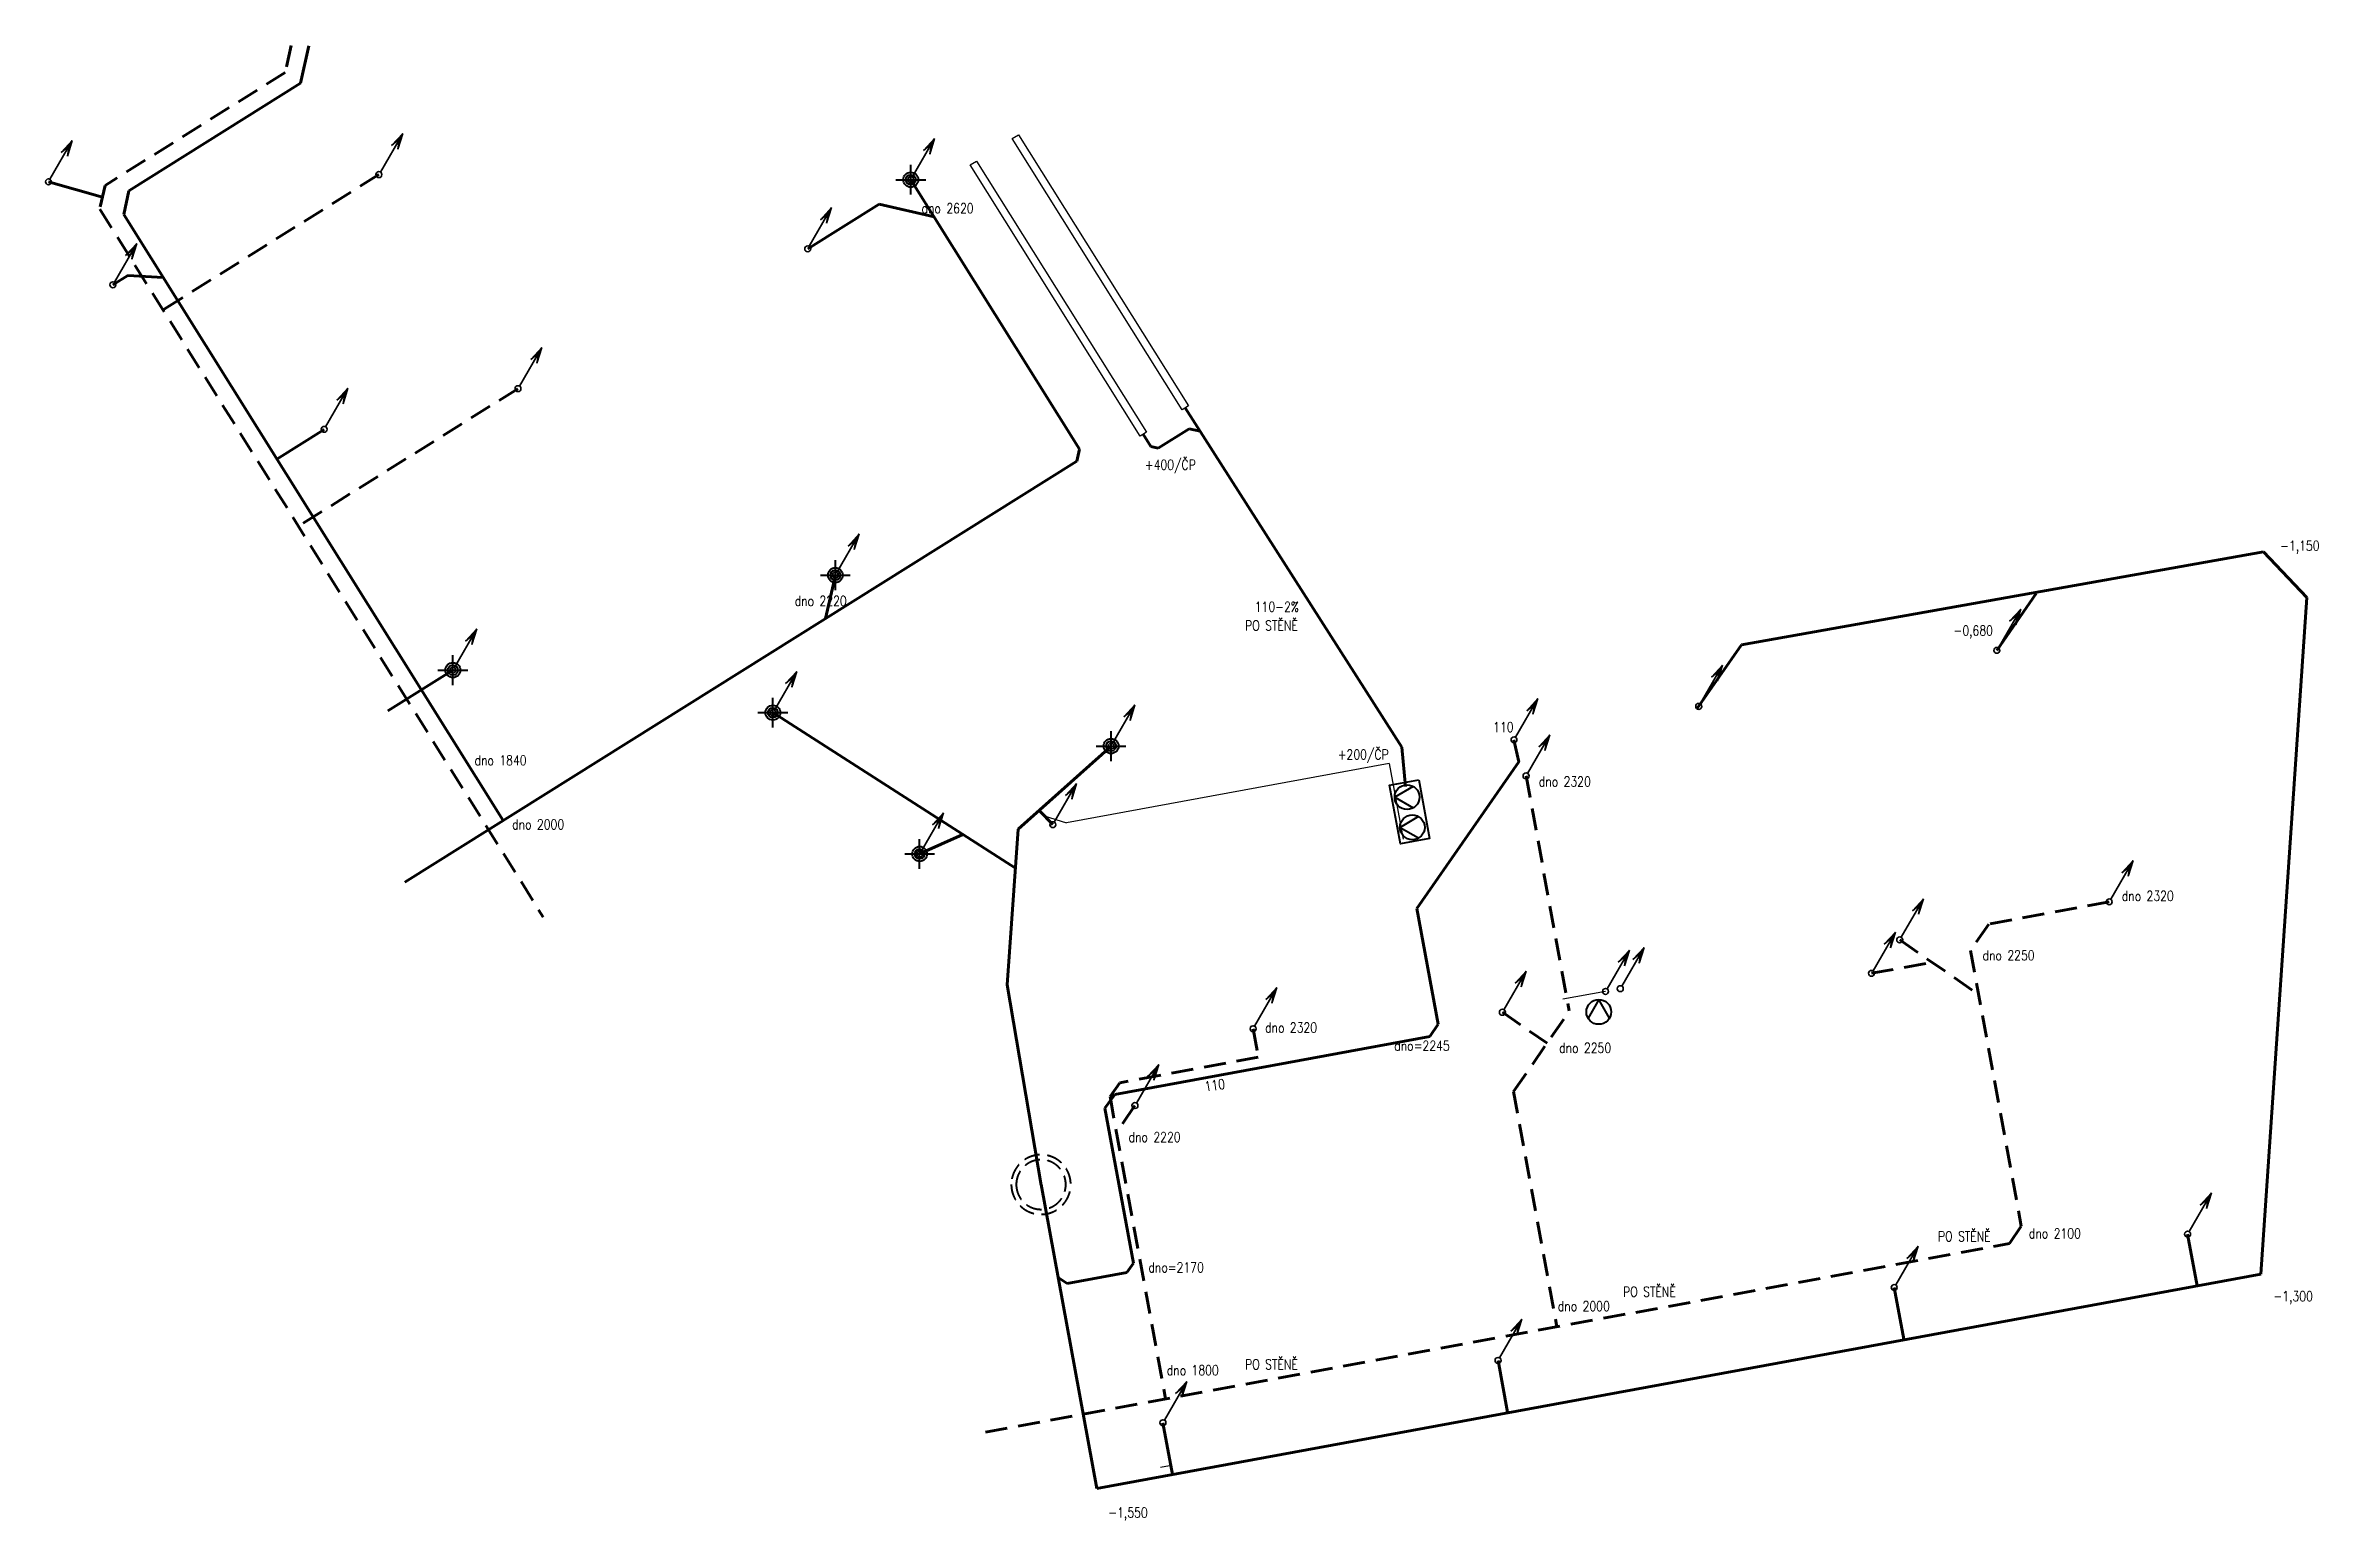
# Model space of a CAD drawing. Header units: millimetres. Extents: x -40763 to 24436, y -2189 to 71468.
# Drawn here: x -22280 to 23560, y -2189 to 27552 of the extents above; entities that cross this region are included whole.
import ezdxf

# ---------------------------------------------------------------- set-up
doc = ezdxf.new("R2010")
doc.units = ezdxf.units.MM
doc.header["$LTSCALE"] = 100
doc.linetypes.add('DASHED2', pattern=[9.525, 6.35, -3.175])
doc.layers.get('0').update_dxf_attribs({"color": 34})
for name, color, linetype in [('ZT_ARMAT', 34, 'Continuous'), ('ZT_K_VYTLAK', 34, 'VYTLAK'), ('ZT_POPIS', 34, 'Continuous')]:
    doc.layers.add(name, color=color, linetype=linetype)
for name, color, linetype, lineweight in [('ZT_K_DES', 34, 'DESTAK', 70), ('ZT_K_DES_ZAV', 34, 'DESTAKPOD', 70), ('ZT_K_SPL_ZAV', 34, 'DASHED2', 70), ('ZT_STOUP', 34, 'Continuous', 35), ('ZT_TVAR', 34, 'Continuous', 40)]:
    doc.layers.add(name, color=color, linetype=linetype, lineweight=lineweight)
doc.styles.add('CARY', font='simplex.shx', dxfattribs={"height": 1.5})
doc.styles.add('SIMPLEX', font='simplex.shx')
doc.linetypes.add('DESTAK', pattern='A,8,-1.5,["D",CARY,S=1,R=0,X=0,Y=-0.7],-2.8', length=12.3)
doc.linetypes.add('DESTAKPOD', pattern='A,3,-1.5,3,-1.5,3,-1.5,["D",CARY,S=1,R=0,X=0,Y=-0.7],-2.8', length=16.3)
doc.linetypes.add('VYTLAK', pattern='A,8,-1.5,["V",CARY,S=1,R=0,X=0,Y=-0.7],-2.8', length=12.3)

msp = doc.modelspace()

# ---------------------------------------------------------------- texts
at = {"layer": 'ZT_POPIS', "style": 'SIMPLEX', "width": 0.8}
for s, p in [('dno 2620', (-4612, 24170)), ('+400/ČP', (-110, 18998)), ('-1,150', (22785, 17366)), ('dno 2220', (-7171, 16254)), ('110-2%%%', (2107, 16135)), ('PO STĚNĚ', (1913, 15757)), ('-0,680', (16198, 15655)), ('110', (6916, 13709)), ('+200/ČP', (3780, 13156)), ('dno 1840', (-13626, 13039)), ('dno 2320', (7835, 12611)), ('dno 2000', (-12869, 11746)), ('dno 2320', (19591, 10305)), ('dno 2250', (16785, 9107)), ('dno 2320', (2315, 7650)), ('dno=2245', (4921, 7285)), ('dno 2250', (8245, 7241)), ('dno 2220', (-437, 5443)), ('PO STĚNĚ', (15885, 3440)), ('dno 2100', (17718, 3500)), ('dno=2170', (-38, 2815)), ('PO STĚNĚ', (9535, 2323)), ('-1,300', (22650, 2234)), ('dno 2000', (8218, 2033)), ('dno 1800', (332, 742)), ('PO STĚNĚ', (1913, 859)), ('-1,550', (-847, -2128))]:
    msp.add_text(s, height=200, dxfattribs=at).set_placement(p)
msp.add_text('110', height=200, rotation=8.1484, dxfattribs=at).set_placement((1111, 6461))

# ---------------------------------------------------------------- blocks, each defined once
blk = doc.blocks.new('stoup')
at = {"layer": 'ZT_STOUP'}
for p, q in [((65972, -6610), (66723, -5311)), ((66723, -5311), (66349, -5717)), ((66723, -5311), (66558, -5837)), ((66349, -5717), (66618, -5493)), ((66558, -5837), (66618, -5493))]:
    blk.add_line(p, q, dxfattribs=at)
blk.add_circle((65922, -6696), 100, dxfattribs=at)
blk = doc.blocks.new('ČERPADLO')
at = {"layer": 'ZT_TVAR'}
for p, q in [((0, 0), (-373, 216)), ((-373, -216), (0, 0))]:
    blk.add_line(p, q, dxfattribs=at)
blk.add_circle((-248, 1), 250, dxfattribs=at)
blk = doc.blocks.new('VTOK')
at = {"layer": 'ZT_TVAR'}
for p, q in [((-300, 0), (300, 0)), ((0, -300), (0, 300))]:
    blk.add_line(p, q, dxfattribs=at)
for radius in [150, 100]:
    blk.add_circle((0, 0), radius, dxfattribs=at)

# ---------------------------------------------------------------- linework, layer by layer
for p, q in [((706, 20247), (706, 20247)), ((205, -1115), (386, -1081))]:
    msp.add_line(p, q)
at = {"layer": 'ZT_K_DES', "ltscale": 0.7}
for p, q in [((-4829, 24845), (-1427, 19414)), ((-6908, 23451), (-5468, 24353)), ((-20920, 22727), (-20622, 22914)), ((706, 20247), (5076, 13403)), ((-16659, 19812), (-17615, 19214)), ((-141, 19715), (14, 19467)), ((161, 19433), (784, 19824)), ((784, 19824), (1008, 19773)), ((-1427, 19414), (-1483, 19171)), ((14, 19467), (161, 19433)), ((23325, 16424), (22452, 17340)), ((17868, 16502), (17073, 15356)), ((23325, 16424), (22399, 2780)), ((11920, 15466), (11025, 14177)), ((5076, 13403), (5148, 12613)), ((-1075, -1540), (-2203, 4585)), ((-473, 2809), (-1676, 2588)), ((-1858, 2713), (-1676, 2588))]:
    msp.add_line(p, q, dxfattribs=at)
at = {"layer": 'ZT_K_DES', "ltscale": 0.7, "extrusion": (0, 0, -1)}
for p, q in [((11920, 15466), (22452, 17340)), ((-2200, 4571), (-2883, 8611)), ((20919, 3585), (21111, 2543)), ((-1075, -1540), (22399, 2780)), ((15004, 2510), (15195, 1467)), ((7013, 1039), (7205, -3)), ((255, -217), (447, -1260))]:
    msp.add_line(p, q, dxfattribs=at)
at = {"layer": 'ZT_K_DES_ZAV', "ltscale": 0.7}
for p, q in [((-16966, 27547), (-17135, 26789)), ((-17135, 26789), (-20596, 24621)), ((-22220, 24804), (-21131, 24493)), ((-20596, 24621), (-20702, 24143)), ((-5468, 24353), (-4361, 24099)), ((-20702, 24143), (-13050, 11926)), ((-20622, 22914), (-19909, 22877)), ((-1483, 19171), (-15034, 10683)), ((-6351, 16872), (-6552, 15996)), ((-14064, 14957), (-15374, 14136)), ((-7611, 14100), (-2720, 10964)), ((-790, 13425), (-2666, 11748)), ((-4651, 11251), (-3777, 11642)), ((5378, 10151), (5807, 7821)), ((5636, 7572), (-717, 6403)), ((-913, 6122), (-339, 3003))]:
    msp.add_line(p, q, dxfattribs=at)
at = {"layer": 'ZT_K_DES_ZAV', "ltscale": 0.7, "extrusion": (0, 0, -1)}
for p, q in [((-1966, 11842), (-2243, 12125)), ((-2883, 8611), (-2666, 11748)), ((5636, 7572), (5807, 7821)), ((-717, 6403), (-913, 6122)), ((-339, 3003), (-473, 2809))]:
    msp.add_line(p, q, dxfattribs=at)
at = {"layer": 'ZT_K_DES_ZAV', "ltscale": 0.7}
msp.add_lwpolyline([(5378, 10151), (7430, 13111), (7335, 13552)], dxfattribs=at)
at = {"layer": 'ZT_K_SPL_ZAV', "ltscale": 0.7}
for p, q in [((-17324, 27552), (-17445, 27008)), ((-17445, 27008), (-21078, 24732)), ((-15556, 24949), (-19911, 22221)), ((-21078, 24732), (-21184, 24254)), ((-21184, 24254), (-12242, 9977)), ((-12751, 20632), (-17179, 17859))]:
    msp.add_line(p, q, dxfattribs=at)
at = {"layer": 'ZT_K_SPL_ZAV', "ltscale": 0.7, "extrusion": (0, 0, -1)}
for p, q in [((7578, 12824), (8450, 8087)), ((19339, 10285), (16909, 9838)), ((16909, 9838), (16542, 9303)), ((15113, 9518), (16704, 8418)), ((16542, 9303), (17565, 3743)), ((14545, 8844), (15764, 9068)), ((7101, 8058), (8002, 7437)), ((7328, 6459), (8450, 8087)), ((2073, 7726), (2179, 7152)), ((2179, 7152), (-617, 6638)), ((-617, 6638), (-812, 6358)), ((7328, 6459), (8201, 1716)), ((-812, 6358), (310, 264)), ((-309, 6178), (-680, 5639)), ((17565, 3743), (17325, 3395)), ((-3322, -405), (17325, 3395))]:
    msp.add_line(p, q, dxfattribs=at)
at = {"layer": 'ZT_K_VYTLAK', "ltscale": 0.7, "extrusion": (0, 0, -1)}
for p, q in [((4817, 13075), (-1686, 11878)), ((4817, 13075), (5099, 11548)), ((-2141, 12021), (-1686, 11878)), ((9181, 8480), (8323, 8322))]:
    msp.add_line(p, q, dxfattribs=at)
at = {"layer": 'ZT_POPIS'}
for points in [[(-2654, 25752), (769, 20287), (642, 20207), (-2782, 25675), (-2654, 25752)], [(-3501, 25220), (-78, 19755), (-204, 19675), (-3629, 25143), (-3501, 25220)]]:
    msp.add_lwpolyline(points, dxfattribs=at)
at = {"layer": 'ZT_TVAR', "extrusion": (0, 0, -1)}
msp.add_lwpolyline([(-5417, 12744), (-5634, 11563), (-5044, 11455), (-4827, 12635)], close=True, dxfattribs=at)
at = {"layer": 'ZT_TVAR', "linetype": 'DASHED2', "ltscale": 0.5, "extrusion": (0, 0, -1)}
for radius in [600, 500]:
    msp.add_circle((2203, 4585), radius, dxfattribs=at)

# ---------------------------------------------------------------- block references
at = {"layer": 'ZT_ARMAT'}
for p, rotation in [((4931, 12397), 180), ((5037, 11787), 180.2758754521659), ((9046, 8314), 90)]:
    msp.add_blockref('ČERPADLO', p, dxfattribs=dict(at, rotation=rotation))
at = {"layer": 'ZT_STOUP', "xscale": 0.6, "yscale": 0.6, "zscale": 0.6}
for p in [(-55109, 28966), (-44382, 28863), (-61773, 28821), (-46461, 27469), (-60473, 26745), (-52304, 24650), (-56213, 23830), (-45904, 20889), (-22480, 19374), (-53617, 18974), (-47164, 18118), (-28493, 18244), (-40343, 17443), (-32218, 17569), (-32218, 17569), (-31975, 16842), (-41519, 15859), (-44204, 15269), (-20214, 14303), (-24440, 13536), (-25008, 12862), (-30372, 12497), (-30075, 12552), (-32452, 12076), (-37480, 11744), (-39862, 10195), (-18634, 7603), (-24550, 6527), (-32540, 5057), (-39298, 3800)]:
    msp.add_blockref('stoup', p, dxfattribs=at)
at = {"layer": 'ZT_TVAR'}
for p in [(-4829, 24845), (-6351, 16872), (-14064, 14957), (-7611, 14100), (-790, 13425), (-4651, 11251)]:
    msp.add_blockref('VTOK', p, dxfattribs=at)

msp.set_redraw_order([(e.dxf.handle, doc.entitydb.next_handle()) for e in msp.query("TEXT MTEXT ATTDEF DIMENSION ARC_DIMENSION")])  # texts and dimensions are drawn at this point

doc.saveas('drawing.dxf')
